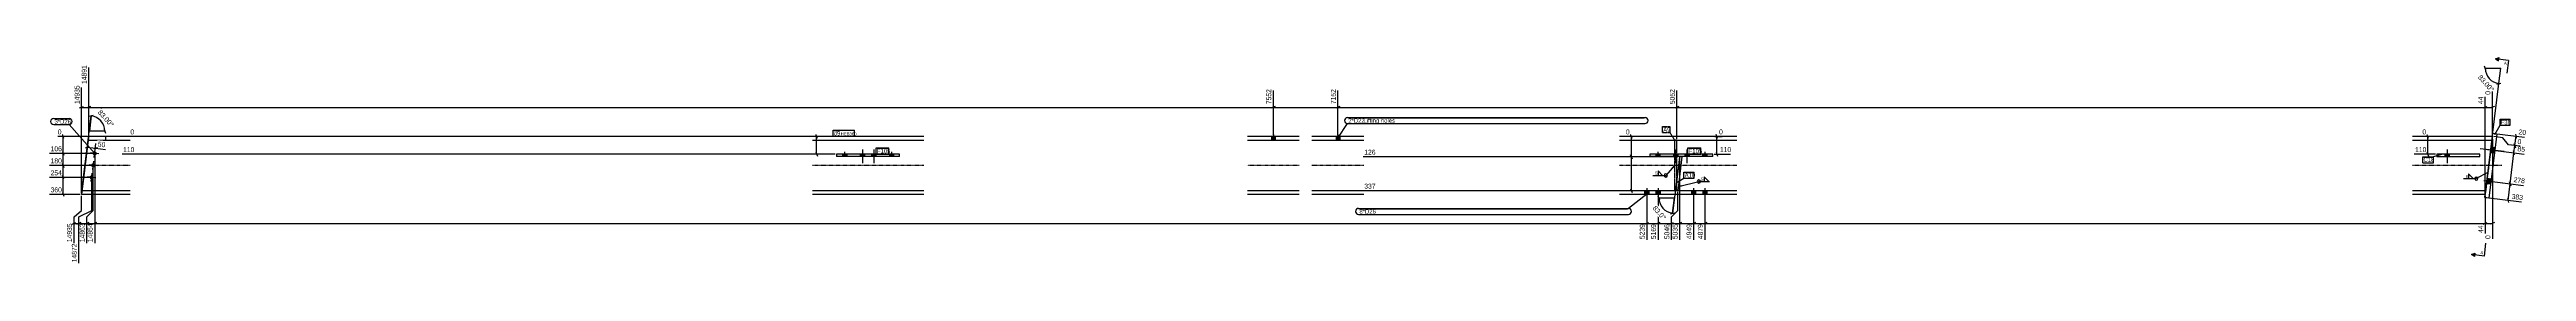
# Model space of a CAD drawing. Header units: millimetres. Extents: x 9 to 68168, y 9 to 4911.
# Drawn here: x 52823 to 68168, y 19 to 1297 of the extents above; entities that cross this region are included whole.
import ezdxf

# ---------------------------------------------------------------- set-up
doc = ezdxf.new("R2010")
doc.units = ezdxf.units.MM
doc.linetypes.add('DXK_LINE_DOT2', pattern=[3.9198, 1.9599, -1.9599])
doc.linetypes.add('DXK_LINE_DOT3', pattern=[5.9187, 2.979, -0.9799, 0.9799, -0.9799])
for name, color, linetype in [('MÅLSÆTNING', 7, 'Continuous'), ('STÅL', 7, 'Continuous'), ('TEKST', 7, 'Continuous')]:
    doc.layers.add(name, color=color, linetype=linetype)
doc.styles.add('Arial', font='ARIAL.TTF', dxfattribs={"height": 0.2})
doc.styles.add('Arial Narrow', font='ARIALN.TTF', dxfattribs={"height": 0.2})

msp = doc.modelspace()

# ---------------------------------------------------------------- hatches: boundary and pattern name
at = {"layer": 'STÅL', "linetype": 'Continuous'}
for points in [[(60416, 807), (60394, 807), (60394, 785), (60416, 785)], [(60816, 807), (60794, 807), (60794, 785), (60816, 785)], [(53081, 629, -1), (53107, 626, -1)], [(53090, 703, -1), (53116, 700, -1)], [(57762, 697), (57736, 697), (57736, 682), (57762, 682)], [(57872, 697), (57846, 697), (57846, 682), (57872, 682)], [(57942, 697), (57916, 697), (57916, 682), (57942, 682)], [(58052, 697), (58026, 697), (58026, 682), (58052, 682)], [(62800, 697), (62774, 697), (62774, 682), (62800, 682)], [(62910, 697), (62884, 697), (62884, 682), (62910, 682)], [(62980, 697), (62954, 697), (62954, 682), (62980, 682)], [(63090, 697), (63064, 697), (63064, 682), (63090, 682)], [(67689, 697), (67663, 697), (67663, 682), (67689, 682)], [(67969, 704), (67973, 736), (67948, 739), (67944, 707)], [(67969, 704), (67973, 736), (67948, 739), (67944, 707)], [(53072, 554, -1), (53098, 551, -1)], [(62731, 470), (62705, 470), (62705, 447), (62731, 447)], [(62731, 470), (62705, 470), (62705, 447), (62731, 447)], [(62801, 470), (62775, 470), (62775, 447), (62801, 447)], [(62801, 470), (62775, 470), (62775, 447), (62801, 447)], [(63021, 470), (62995, 470), (62995, 447), (63021, 447)], [(63021, 470), (62995, 470), (62995, 447), (63021, 447)], [(63091, 470), (63065, 470), (63065, 447), (63091, 447)], [(63091, 470), (63065, 470), (63065, 447), (63091, 447)], [(67925, 547), (67921, 515), (67946, 512), (67950, 544)], [(67925, 547), (67921, 515), (67946, 512), (67950, 544)]]:
    msp.add_hatch(color=96, dxfattribs=at).paths.add_polyline_path(points)
at = {"layer": 'TEKST', "linetype": 'Continuous'}
msp.add_hatch(color=3, dxfattribs=at).paths.add_polyline_path([(67909, 578), (67929, 583), (67914, 569)])

# ---------------------------------------------------------------- linework, layer by layer
at = {"layer": 'MÅLSÆTNING', "color": 7, "linetype": 'Continuous'}
for p, q in [((67917, 1219), (67908, 1243)), ((67913, 1231), (68009, 1231)), ((53021, 463), (53021, 1111)), ((60405, 815), (60405, 1092)), ((60405, 815), (60405, 1092)), ((60805, 815), (60805, 1092)), ((60805, 815), (60805, 1092)), ((62905, 792), (62905, 1092)), ((62905, 792), (62905, 1092)), ((67957, 815), (67957, 1086)), ((53009, 984), (53033, 993)), ((53022, 455), (53081, 935)), ((53094, 938), (53069, 932)), ((53081, 935), (53070, 840)), ((60417, 993), (60393, 984)), ((60393, 984), (60417, 993)), ((60405, 988), (60805, 988)), ((60817, 993), (60793, 984)), ((60793, 984), (60817, 993)), ((60805, 988), (62905, 988)), ((62917, 993), (62893, 984)), ((62893, 984), (62917, 993)), ((67900, 984), (67924, 993)), ((67912, 455), (67912, 1053)), ((67912, 988), (67957, 988)), ((67969, 993), (67945, 984)), ((53054, 716), (53061, 769)), ((53166, 840), (53070, 840)), ((53161, 852), (53170, 828)), ((57768, 807), (53324, 807)), ((57580, 795), (57571, 819)), ((57575, 697), (57575, 807)), ((63139, 807), (63185, 807)), ((63157, 795), (63147, 819)), ((63152, 697), (63152, 807)), ((67565, 807), (67523, 807)), ((67561, 795), (67551, 819)), ((67556, 697), (67556, 807)), ((68021, 799), (67965, 806)), ((68021, 799), (67965, 806)), ((53095, 702), (52824, 702)), ((52903, 714), (52912, 690)), ((53045, 737), (53070, 744)), ((53057, 741), (53107, 735)), ((53094, 347), (53094, 619)), ((53094, 347), (53094, 619)), ((53120, 738), (53095, 731)), ((53104, 710), (53111, 763)), ((57691, 697), (53273, 697)), ((57571, 709), (57580, 685)), ((62913, 681), (60962, 681)), ((62627, 669), (62618, 693)), ((62623, 470), (62623, 681)), ((62921, 673), (62921, 164)), ((63135, 697), (63236, 697)), ((63147, 709), (63157, 685)), ((67604, 697), (67472, 697)), ((67551, 709), (67561, 685)), ((67947, 723), (68154, 697)), ((68094, 693), (68087, 718)), ((53077, 553), (52824, 553)), ((52912, 541), (52903, 565)), ((52908, 447), (52908, 553)), ((53085, 347), (53085, 545)), ((53085, 347), (53085, 545)), ((62903, 470), (60962, 470)), ((62618, 482), (62627, 458)), ((62911, 347), (62911, 462)), ((62911, 347), (62911, 462)), ((67956, 527), (68150, 503)), ((68054, 410), (68067, 513)), ((68070, 501), (68063, 526)), ((53013, 447), (52824, 447)), ((52903, 459), (52912, 435)), ((53021, 347), (53021, 439)), ((53054, 307), (53094, 347)), ((62718, 419), (62718, 164)), ((62788, 419), (62788, 164)), ((62799, 413), (62789, 437)), ((62794, 425), (62890, 425)), ((63008, 419), (63008, 164)), ((63078, 419), (63078, 164)), ((67912, 439), (67912, 203)), ((67918, 427), (68137, 400)), ((68051, 422), (68057, 397)), ((53042, 262), (53066, 272)), ((53054, 144), (53054, 307)), ((53054, 267), (53103, 267)), ((53115, 272), (53091, 262)), ((53115, 272), (53091, 262)), ((62706, 262), (62730, 272)), ((62718, 267), (62788, 267)), ((62800, 272), (62776, 262)), ((62871, 164), (62871, 307)), ((62909, 262), (62933, 272)), ((62996, 262), (63020, 272)), ((63008, 267), (63078, 267)), ((63090, 272), (63066, 262)), ((67900, 262), (67924, 272))]:
    msp.add_line(p, q, dxfattribs=at)
msp.add_arc((53070, 840), 96, 0, 83.0002, dxfattribs=at)
at = {"layer": 'STÅL', "color": 2, "linetype": 'Continuous'}
for p, q in [((53063, 785), (53028, 497)), ((53063, 785), (53066, 807)), ((53063, 785), (53323, 785)), ((53323, 807), (53066, 807)), ((53173, 785), (53173, 807)), ((58239, 807), (57549, 807)), ((57549, 785), (58239, 785)), ((60565, 807), (60244, 807)), ((60244, 785), (60565, 785)), ((60965, 807), (60644, 807)), ((60644, 785), (60965, 785)), ((63277, 807), (62550, 807)), ((62550, 785), (63277, 785)), ((67957, 807), (67462, 807)), ((67462, 785), (67954, 785)), ((67910, 428), (67959, 827)), ((67984, 824), (67935, 424)), ((67957, 807), (67954, 785)), ((67959, 827), (67984, 824)), ((57699, 697), (57699, 682)), ((58089, 697), (57699, 697)), ((58089, 682), (57699, 682)), ((58089, 682), (58089, 697)), ((62737, 697), (62737, 682)), ((63127, 697), (62737, 697)), ((63127, 682), (62737, 682)), ((62921, 681), (62896, 472)), ((62936, 680), (62911, 470)), ((62936, 680), (62921, 681)), ((63127, 682), (63127, 697)), ((67879, 697), (67612, 697)), ((67612, 697), (67612, 682)), ((67612, 682), (67879, 682)), ((67669, 682), (67669, 697)), ((67879, 682), (67879, 697)), ((53028, 497), (53021, 447)), ((53323, 470), (53024, 470)), ((58239, 470), (57549, 470)), ((60565, 470), (60244, 470)), ((60965, 470), (60644, 470)), ((63277, 470), (62550, 470)), ((62911, 470), (62896, 472)), ((62926, 599), (62911, 601)), ((67915, 470), (67462, 470)), ((67915, 470), (67912, 447)), ((53323, 447), (53021, 447)), ((58239, 447), (57549, 447)), ((60565, 447), (60244, 447)), ((60965, 447), (60644, 447)), ((63277, 447), (62550, 447)), ((67912, 447), (67462, 447)), ((67935, 424), (67910, 428))]:
    msp.add_line(p, q, dxfattribs=at)
at = {"layer": 'STÅL', "color": 7, "linetype": 'DXK_LINE_DOT2'}
for p, q in [((53066, 807), (53063, 785)), ((62890, 784), (62890, 471)), ((62905, 784), (62890, 784)), ((62905, 471), (62905, 784)), ((67954, 785), (67915, 470)), ((62890, 471), (62905, 471))]:
    msp.add_line(p, q, dxfattribs=at)
at = {"layer": 'STÅL', "color": 96, "linetype": 'Continuous'}
for p, q in [((60394, 807), (60394, 785)), ((60405, 820), (60405, 785)), ((60416, 807), (60416, 785)), ((60794, 807), (60794, 785)), ((60805, 820), (60805, 785)), ((60816, 807), (60816, 785)), ((53120, 624), (53068, 631)), ((53129, 699), (53077, 705)), ((53091, 602), (53097, 653)), ((53100, 676), (53106, 728)), ((57736, 697), (57736, 682)), ((57749, 712), (57749, 682)), ((57762, 697), (57762, 682)), ((57846, 697), (57846, 682)), ((57859, 727), (57859, 642)), ((57872, 697), (57872, 682)), ((57916, 697), (57916, 682)), ((57929, 727), (57929, 642)), ((57942, 697), (57942, 682)), ((58026, 697), (58026, 682)), ((58039, 712), (58039, 682)), ((58052, 697), (58052, 682)), ((62774, 697), (62774, 682)), ((62787, 712), (62787, 682)), ((62800, 697), (62800, 682)), ((62884, 697), (62884, 682)), ((62897, 727), (62897, 642)), ((62910, 697), (62910, 682)), ((62954, 697), (62954, 682)), ((62967, 727), (62967, 642)), ((62980, 697), (62980, 682)), ((63064, 697), (63064, 682)), ((63077, 712), (63077, 682)), ((63090, 697), (63090, 682)), ((67663, 697), (67663, 682)), ((67676, 727), (67676, 642)), ((67689, 697), (67689, 682)), ((68030, 713), (67882, 731)), ((67927, 725), (68075, 707)), ((67944, 707), (67969, 704)), ((67969, 704), (67944, 707)), ((67948, 739), (67973, 736)), ((67973, 736), (67948, 739)), ((53111, 550), (53059, 556)), ((53082, 527), (53088, 579)), ((62705, 470), (62705, 447)), ((62705, 470), (62705, 447)), ((62718, 485), (62718, 380)), ((62718, 485), (62718, 380)), ((62731, 470), (62731, 447)), ((62731, 470), (62731, 447)), ((62775, 470), (62775, 447)), ((62775, 470), (62775, 447)), ((62788, 485), (62788, 380)), ((62788, 485), (62788, 380)), ((62801, 470), (62801, 447)), ((62801, 470), (62801, 447)), ((62995, 470), (62995, 447)), ((62995, 470), (62995, 447)), ((63008, 485), (63008, 380)), ((63008, 485), (63008, 380)), ((63021, 470), (63021, 447)), ((63021, 470), (63021, 447)), ((63065, 470), (63065, 447)), ((63065, 470), (63065, 447)), ((63078, 485), (63078, 380)), ((63078, 485), (63078, 380)), ((63091, 470), (63091, 447)), ((63091, 470), (63091, 447)), ((67904, 533), (68022, 519)), ((67904, 533), (68022, 519)), ((67921, 515), (67946, 512)), ((67921, 515), (67946, 512)), ((67925, 547), (67950, 544)), ((67925, 547), (67950, 544))]:
    msp.add_line(p, q, dxfattribs=at)
at = {"layer": 'STÅL', "color": 7, "linetype": 'DXK_LINE_DOT3'}
for p, q in [((53323, 627), (52964, 627)), ((58239, 627), (57549, 627)), ((60565, 627), (60244, 627)), ((60965, 627), (60644, 627)), ((63277, 627), (62550, 627)), ((68015, 627), (67462, 627))]:
    msp.add_line(p, q, dxfattribs=at)

# ---------------------------------------------------------------- next in the draw order: wipeouts: each hides what was drawn before it
at = {"color": 0, "linetype": 'Continuous'}
for points in [[(60798, 1092), (60754, 1092), (60754, 1002), (60798, 1002)], [(67950, 1092), (67905, 1092), (67905, 1060), (67950, 1060)], [(57568, 814), (57568, 859), (53318, 859), (53318, 814)], [(63191, 814), (63191, 859), (63159, 859), (63159, 814)], [(67549, 814), (67549, 859), (67516, 859), (67516, 814)], [(62610, 688), (62610, 733), (60962, 733), (60962, 688)], [(52895, 559), (52895, 604), (52823, 604), (52823, 559)], [(62610, 477), (62610, 521), (60962, 521), (60962, 477)], [(68151, 509), (68157, 554), (68086, 563), (68080, 518)], [(62781, 254), (62736, 254), (62736, 163), (62781, 163)], [(63071, 254), (63026, 254), (63026, 163), (63071, 163)]]:
    msp.add_wipeout(points, dxfattribs=at).dxf.layer = 'MÅLSÆTNING'
at = {"color": 0}
for points, layer in [([(53189, 867), (53223, 897), (53145, 985), (53111, 955)], 'MÅLSÆTNING'), ([(53165, 733), (53170, 778), (53119, 784), (53113, 740)], 'MÅLSÆTNING'), ([(57716, 813), (57716, 841), (57682, 841), (57682, 813)], 'TEKST'), ([(60954, 892), (60954, 920), (60869, 920), (60869, 892)], 'TEKST'), ([(58019, 703), (58019, 731), (57949, 731), (57949, 703)], 'TEKST'), ([(62784, 567), (62784, 591), (62768, 591), (62768, 567)], 'TEKST'), ([(67804, 548), (67804, 571), (67789, 571), (67789, 548)], 'TEKST')]:
    msp.add_wipeout(points, dxfattribs=at).dxf.layer = layer

# ---------------------------------------------------------------- next in the draw order: linework, layer by layer
at = {"layer": 'MÅLSÆTNING', "color": 7, "linetype": 'Continuous'}
for p, q in [((53066, 815), (53066, 1236)), ((53066, 815), (53066, 1236)), ((67997, 1136), (68009, 1231)), ((67984, 1132), (68009, 1139)), ((53021, 988), (53066, 988)), ((53078, 993), (53054, 984)), ((53078, 993), (53054, 984)), ((53066, 988), (60405, 988)), ((62905, 988), (67912, 988)), ((67900, 984), (67924, 993)), ((67912, 455), (67912, 1053)), ((63000, 807), (62589, 807)), ((62627, 795), (62618, 819)), ((62623, 681), (62623, 807)), ((53086, 627), (52824, 627)), ((53086, 627), (52824, 627)), ((52912, 615), (52903, 639)), ((52908, 627), (52908, 702)), ((53103, 694), (53103, 144)), ((53103, 694), (53103, 144)), ((53107, 735), (53170, 727)), ((53107, 735), (53170, 727)), ((62913, 681), (60962, 681)), ((62618, 693), (62627, 669)), ((62718, 419), (62718, 164)), ((62788, 419), (62788, 164)), ((63008, 419), (63008, 164)), ((63078, 419), (63078, 164)), ((53103, 267), (62718, 267)), ((62706, 262), (62730, 272)), ((62921, 267), (63008, 267)), ((63020, 272), (62996, 262)), ((63090, 272), (63066, 262)), ((63078, 267), (67912, 267))]:
    msp.add_line(p, q, dxfattribs=at)
msp.add_arc((68009, 1231), 96, 180, 263, dxfattribs=at)
at = {"layer": 'TEKST', "color": 3, "linetype": 'Continuous'}
for p, q in [((62756, 565), (62836, 565)), ((62816, 565), (62788, 594)), ((62788, 594), (62788, 565)), ((62788, 565), (62816, 565)), ((67777, 545), (67857, 545)), ((67837, 545), (67808, 574)), ((67808, 574), (67808, 545)), ((67808, 545), (67837, 545)), ((67929, 583), (67857, 545))]:
    msp.add_line(p, q, dxfattribs=at)
for centre, start, end in [((62836, 565), 90, 270), ((62836, 565), 270, 90), ((67857, 545), 90, 270), ((67857, 545), 270, 90)]:
    msp.add_arc(centre, 10, start, end, dxfattribs=at)

# ---------------------------------------------------------------- next in the draw order: texts
at = {"layer": 'MÅLSÆTNING', "color": 3, "linetype": 'Continuous', "style": 'Arial Narrow'}
for s, p in [('7152', (60792, 1008)), ('0', (67944, 1066)), ('5169', (62775, 169)), ('4879', (63065, 169))]:
    msp.add_text(s, height=30.5, rotation=90.0002, dxfattribs=at).set_placement(p)
at = {"layer": 'MÅLSÆTNING', "color": 3, "style": 'Arial Narrow'}
for s, rotation, p in [('83.00°', -48.5009, (53120, 955)), ('50', -7.0015, (53121, 745))]:
    msp.add_text(s, height=30.5, rotation=rotation, dxfattribs=at).set_placement(p)
at = {"layer": 'MÅLSÆTNING', "color": 3, "linetype": 'Continuous', "style": 'Arial Narrow'}
for s, p in [('126', (60968, 694)), ('337', (60968, 483))]:
    msp.add_text(s, height=30.5, dxfattribs=at).set_placement(p)
at = {"layer": 'TEKST', "color": 3, "style": 'Arial Narrow'}
for s, p in [('5', (62770, 569)), ('6', (67791, 549))]:
    msp.add_text(s, height=19.1, dxfattribs=at).set_placement(p)

# ---------------------------------------------------------------- next in the draw order: wipeouts: each hides what was drawn before it
at = {"color": 0, "linetype": 'Continuous'}
for points in [[(57562, 704), (57562, 749), (53273, 749), (53273, 704)], [(63236, 704), (63236, 749), (63165, 749), (63165, 704)], [(67543, 704), (67543, 749), (67471, 749), (67471, 704)], [(52895, 454), (52895, 499), (52823, 499), (52823, 454)], [(68138, 406), (68144, 450), (68073, 459), (68068, 415)]]:
    msp.add_wipeout(points, dxfattribs=at).dxf.layer = 'MÅLSÆTNING'
at = {"color": 0}
for points in [[(57716, 813), (57716, 841), (57682, 841), (57682, 813)], [(60954, 892), (60954, 920), (60869, 920), (60869, 892)], [(58019, 703), (58019, 731), (57949, 731), (57949, 703)]]:
    msp.add_wipeout(points, dxfattribs=at).dxf.layer = 'TEKST'

# ---------------------------------------------------------------- next in the draw order: linework, layer by layer
at = {"layer": 'MÅLSÆTNING', "color": 7, "linetype": 'Continuous'}
for p, q in [((52908, 553), (52908, 627)), ((68067, 513), (68090, 705)), ((53077, 553), (52824, 553)), ((52912, 541), (52903, 565)), ((67956, 527), (68150, 503)), ((68063, 526), (68070, 501))]:
    msp.add_line(p, q, dxfattribs=at)
at = {"layer": 'TEKST', "color": 7, "linetype": 'Continuous'}
for p, q in [((60805, 796), (60864, 887)), ((57944, 736), (58023, 736)), ((57944, 698), (57944, 736)), ((57944, 698), (58023, 698)), ((58023, 698), (58023, 736))]:
    msp.add_line(p, q, dxfattribs=at)
msp.add_arc((60864, 906), 18.8, 90, 270, dxfattribs=at)

# ---------------------------------------------------------------- next in the draw order: texts
at = {"layer": 'MÅLSÆTNING', "color": 3, "linetype": 'Continuous', "style": 'Arial Narrow'}
for s, p in [('0', (53324, 820)), ('0', (63166, 820)), ('0', (67523, 820)), ('110', (53279, 710)), ('110', (63171, 710)), ('110', (67478, 710)), ('254', (52830, 566)), ('360', (52830, 460))]:
    msp.add_text(s, height=30.5, dxfattribs=at).set_placement(p)
for s, p in [('278', (68087, 524)), ('383', (68075, 420))]:
    msp.add_text(s, height=30.5, rotation=-7.0015, dxfattribs=at).set_placement(p)
at = {"layer": 'TEKST', "color": 3, "style": 'Arial Narrow'}
msp.add_text('F105', height=26.7, dxfattribs=at).set_placement((57949, 703))

# ---------------------------------------------------------------- next in the draw order: wipeouts: each hides what was drawn before it
at = {"color": 0, "linetype": 'Continuous'}
for points in [[(53059, 1237), (53014, 1237), (53014, 1126), (53059, 1126)], [(60398, 1092), (60353, 1092), (60353, 1002), (60398, 1002)], [(62899, 1092), (62854, 1092), (62854, 1002), (62899, 1002)], [(67906, 1053), (67861, 1053), (67861, 1002), (67906, 1002)], [(62615, 814), (62615, 859), (62583, 859), (62583, 814)], [(52895, 708), (52895, 753), (52823, 753), (52823, 708)], [(53097, 254), (53052, 254), (53052, 143), (53097, 143)], [(63001, 254), (62956, 254), (62956, 163), (63001, 163)], [(67906, 254), (67861, 254), (67861, 202), (67906, 202)]]:
    msp.add_wipeout(points, dxfattribs=at).dxf.layer = 'MÅLSÆTNING'
at = {"color": 0}
for points in [[(57806, 813), (57806, 833), (57725, 833), (57725, 813)], [(62858, 836), (62858, 864), (62820, 864), (62820, 836)]]:
    msp.add_wipeout(points, dxfattribs=at).dxf.layer = 'TEKST'

# ---------------------------------------------------------------- next in the draw order: linework, layer by layer
at = {"layer": 'MÅLSÆTNING', "color": 7, "linetype": 'Continuous'}
for p, q in [((67958, 815), (67997, 1136)), ((53058, 807), (52874, 807)), ((52912, 795), (52903, 819)), ((52908, 702), (52908, 807)), ((67957, 791), (67957, 170)), ((53095, 702), (52824, 702)), ((52903, 714), (52912, 690)), ((52903, 639), (52912, 615)), ((62921, 673), (62921, 164)), ((53005, 307), (53085, 347)), ((53054, 307), (53094, 347)), ((62871, 307), (62911, 347)), ((67912, 439), (67912, 203)), ((52993, 262), (53017, 272)), ((53005, 19), (53005, 307)), ((53005, 267), (53054, 267)), ((53066, 272), (53042, 262)), ((53054, 144), (53054, 307)), ((62859, 262), (62883, 272)), ((62871, 267), (62921, 267)), ((62933, 272), (62909, 262)), ((67900, 262), (67924, 272)), ((67912, 267), (67957, 267)), ((67969, 272), (67945, 262))]:
    msp.add_line(p, q, dxfattribs=at)

# ---------------------------------------------------------------- next in the draw order: texts
at = {"layer": 'MÅLSÆTNING', "color": 3, "linetype": 'Continuous', "style": 'Arial Narrow'}
for s, p in [('7552', (60392, 1008)), ('5052', (62892, 1008)), ('44', (67900, 1008)), ('14854', (53090, 150)), ('4949', (62995, 169)), ('44', (67900, 208))]:
    msp.add_text(s, height=30.5, rotation=90.0002, dxfattribs=at).set_placement(p)
for s, p in [('0', (62589, 820)), ('106', (52830, 715))]:
    msp.add_text(s, height=30.5, dxfattribs=at).set_placement(p)

# ---------------------------------------------------------------- next in the draw order: wipeouts: each hides what was drawn before it
at = {"color": 0, "linetype": 'Continuous'}
for points in [[(53015, 1112), (52970, 1112), (52970, 1002), (53015, 1002)], [(68155, 704), (68161, 748), (68109, 755), (68104, 710)]]:
    msp.add_wipeout(points, dxfattribs=at).dxf.layer = 'MÅLSÆTNING'
at = {"color": 0}
for points in [[(57806, 813), (57806, 833), (57725, 833), (57725, 813)], [(62858, 836), (62858, 864), (62820, 864), (62820, 836)], [(67586, 649), (67586, 677), (67530, 677), (67530, 649)]]:
    msp.add_wipeout(points, dxfattribs=at).dxf.layer = 'TEKST'

# ---------------------------------------------------------------- next in the draw order: linework, layer by layer
at = {"layer": 'MÅLSÆTNING', "color": 7, "linetype": 'Continuous'}
for p, q in [((67967, 826), (68155, 803)), ((68056, 755), (68021, 799)), ((68096, 750), (68103, 810)), ((68100, 822), (68106, 797)), ((67947, 723), (68154, 697)), ((68129, 746), (68056, 755)), ((68094, 693), (68087, 718)), ((68099, 737), (68092, 762))]:
    msp.add_line(p, q, dxfattribs=at)
at = {"layer": 'TEKST', "color": 7, "linetype": 'Continuous'}
for p, q in [((57677, 846), (57811, 846)), ((57677, 808), (57677, 846)), ((57677, 808), (57811, 808)), ((57811, 808), (57811, 846))]:
    msp.add_line(p, q, dxfattribs=at)
at = {"layer": 'TEKST', "color": 7, "linetype": 'DXK_LINE_DOT2'}
for p, q in [((62816, 869), (62863, 869)), ((62816, 831), (62816, 869)), ((62816, 831), (62863, 831)), ((62863, 831), (62863, 869)), ((62891, 783), (62863, 831))]:
    msp.add_line(p, q, dxfattribs=at)

# ---------------------------------------------------------------- next in the draw order: texts
at = {"layer": 'MÅLSÆTNING', "color": 3, "linetype": 'Continuous', "style": 'Arial Narrow'}
for s, rotation, p in [('14891', 90.0002, (53053, 1133)), ('14935', 90.0002, (53009, 1008)), ('85', -7.0015, (68111, 716))]:
    msp.add_text(s, height=30.5, rotation=rotation, dxfattribs=at).set_placement(p)
at = {"layer": 'TEKST', "color": 3, "style": 'Arial Narrow'}
for s, height, p in [('d9', 26.7, (57682, 813)), ('HEB360', 19.1, (57725, 813)), ('A9', 26.7, (62820, 836))]:
    msp.add_text(s, height=height, dxfattribs=at).set_placement(p)

# ---------------------------------------------------------------- next in the draw order: wipeouts: each hides what was drawn before it
at = {"color": 0}
for points, layer in [([(67934, 1086), (67967, 1115), (67889, 1204), (67856, 1174)], 'MÅLSÆTNING'), ([(62703, 892), (62703, 920), (60963, 920), (60963, 892)], 'TEKST'), ([(67586, 649), (67586, 677), (67530, 677), (67530, 649)], 'TEKST')]:
    msp.add_wipeout(points, dxfattribs=at).dxf.layer = layer
at = {"color": 0, "linetype": 'Continuous'}
for points in [[(52900, 814), (52900, 859), (52868, 859), (52868, 814)], [(52895, 634), (52895, 679), (52823, 679), (52823, 634)], [(53048, 254), (53003, 254), (53003, 143), (53048, 143)], [(62915, 254), (62870, 254), (62870, 163), (62915, 163)], [(67950, 196), (67905, 196), (67905, 163), (67950, 163)]]:
    msp.add_wipeout(points, dxfattribs=at).dxf.layer = 'MÅLSÆTNING'

# ---------------------------------------------------------------- next in the draw order: linework, layer by layer
at = {"layer": 'MÅLSÆTNING', "color": 7, "linetype": 'Continuous'}
for p, q in [((52975, 307), (53021, 347)), ((53005, 307), (53085, 347)), ((62871, 307), (62911, 347)), ((52963, 262), (52987, 272)), ((52975, 144), (52975, 307)), ((52975, 267), (53005, 267)), ((53017, 272), (52993, 262)), ((53005, 19), (53005, 307)), ((62800, 272), (62776, 262)), ((62788, 267), (62871, 267)), ((62859, 262), (62883, 272)), ((62871, 164), (62871, 307))]:
    msp.add_line(p, q, dxfattribs=at)
at = {"layer": 'TEKST', "color": 7, "linetype": 'Continuous'}
for p, q in [((67525, 681), (67591, 681)), ((67525, 644), (67525, 681)), ((67525, 644), (67591, 644)), ((67641, 695), (67591, 681)), ((67591, 644), (67591, 681))]:
    msp.add_line(p, q, dxfattribs=at)

# ---------------------------------------------------------------- next in the draw order: texts
at = {"layer": 'MÅLSÆTNING', "color": 3, "style": 'Arial Narrow'}
msp.add_text('83.00°', height=30.5, rotation=-48.5009, dxfattribs=at).set_placement((67865, 1173))
at = {"layer": 'MÅLSÆTNING', "color": 3, "linetype": 'Continuous', "style": 'Arial Narrow'}
for s, p in [('0', (52874, 820)), ('180', (52830, 640))]:
    msp.add_text(s, height=30.5, dxfattribs=at).set_placement(p)
for s, p in [('14863', (53041, 150)), ('5035', (62909, 169)), ('0', (67944, 170))]:
    msp.add_text(s, height=30.5, rotation=90.0002, dxfattribs=at).set_placement(p)
at = {"layer": 'TEKST', "color": 3, "style": 'Arial Narrow'}
msp.add_text('C18', height=26.7, dxfattribs=at).set_placement((67530, 649))

# ---------------------------------------------------------------- next in the draw order: wipeouts: each hides what was drawn before it
at = {"color": 0, "linetype": 'Continuous'}
msp.add_wipeout([(68162, 809), (68168, 853), (68116, 859), (68111, 815)], dxfattribs=at).dxf.layer = 'MÅLSÆTNING'
at = {"color": 0}
msp.add_wipeout([(62703, 892), (62703, 920), (60963, 920), (60963, 892)], dxfattribs=at).dxf.layer = 'TEKST'

# ---------------------------------------------------------------- next in the draw order: linework, layer by layer
at = {"layer": 'MÅLSÆTNING', "color": 7, "linetype": 'Continuous'}
for p, q in [((68056, 755), (68021, 799)), ((68129, 746), (68056, 755)), ((68090, 705), (68096, 750)), ((68092, 762), (68099, 737))]:
    msp.add_line(p, q, dxfattribs=at)
at = {"layer": 'TEKST', "color": 7, "linetype": 'Continuous'}
for p, q in [((60864, 925), (62708, 925)), ((60864, 887), (62708, 887))]:
    msp.add_line(p, q, dxfattribs=at)
msp.add_arc((62708, 906), 18.8, 270, 90, dxfattribs=at)

# ---------------------------------------------------------------- next in the draw order: texts
at = {"layer": 'MÅLSÆTNING', "color": 3, "linetype": 'Continuous', "style": 'Arial Narrow'}
msp.add_text('20', height=30.5, rotation=-7.0015, dxfattribs=at).set_placement((68118, 821))
at = {"layer": 'TEKST', "color": 3, "style": 'Arial Narrow'}
for s, height, p in [('2*D22', 26.7, (60869, 892)), ('Lifting holes', 26.72, (60963, 892))]:
    msp.add_text(s, height=height, dxfattribs=at).set_placement(p)

# ---------------------------------------------------------------- next in the draw order: wipeouts: each hides what was drawn before it
at = {"color": 0, "linetype": 'Continuous'}
for points, layer in [([(62711, 254), (62666, 254), (62666, 163), (62711, 163)], 'MÅLSÆTNING'), ([(62864, 254), (62819, 254), (62819, 163), (62864, 163)], 'MÅLSÆTNING'), ([(52998, 129), (52954, 129), (52954, 19), (52998, 19)], 'MÅLSÆTNING'), ([(68044, 1251), (68047, 1270), (68029, 1273), (68027, 1253)], 'TEKST'), ([(67900, 75), (67902, 95), (67885, 97), (67882, 77)], 'TEKST')]:
    msp.add_wipeout(points, dxfattribs=at).dxf.layer = layer
at = {"color": 0}
msp.add_wipeout([(52939, 886), (52939, 914), (52854, 914), (52854, 886)], dxfattribs=at).dxf.layer = 'TEKST'

# ---------------------------------------------------------------- next in the draw order: hatches: boundary and pattern name
at = {"layer": 'TEKST', "linetype": 'Continuous'}
for points in [[(67996, 1287), (67995, 1277), (67977, 1289)], [(67848, 81), (67847, 71), (67827, 74)]]:
    msp.add_hatch(color=30, dxfattribs=at).paths.add_polyline_path(points)

# ---------------------------------------------------------------- next in the draw order: linework, layer by layer
at = {"layer": 'MÅLSÆTNING', "color": 7, "linetype": 'Continuous'}
for p, q in [((62920, 673), (62878, 330)), ((62866, 327), (62891, 333)), ((62878, 330), (62890, 425))]:
    msp.add_line(p, q, dxfattribs=at)
msp.add_arc((62890, 425), 96, 180, 263, dxfattribs=at)
at = {"layer": 'TEKST', "color": 30, "linetype": 'Continuous'}
for p, q in [((67977, 1289), (67998, 1297)), ((67977, 1289), (67995, 1277)), ((67995, 1277), (67998, 1297)), ((67827, 74), (67848, 81)), ((67846, 61), (67827, 74)), ((67848, 81), (67846, 61))]:
    msp.add_line(p, q, dxfattribs=at)
at = {"layer": 'TEKST', "color": 7, "linetype": 'Continuous'}
for p, q in [((68056, 1279), (67977, 1289)), ((68056, 1279), (68046, 1200)), ((67907, 64), (67827, 74)), ((67907, 64), (67916, 143))]:
    msp.add_line(p, q, dxfattribs=at)

# ---------------------------------------------------------------- next in the draw order: texts
at = {"layer": 'MÅLSÆTNING', "color": 3, "linetype": 'Continuous', "style": 'Arial Narrow'}
for s, p in [('5239', (62705, 169)), ('5046', (62858, 169))]:
    msp.add_text(s, height=30.5, rotation=90.0002, dxfattribs=at).set_placement(p)
at = {"layer": 'TEKST', "color": 3, "linetype": 'Continuous', "style": 'Arial'}
for p in [(68027, 1253), (67882, 77)]:
    msp.add_text('A', height=19.1, rotation=-7.0015, dxfattribs=at).set_placement(p)

# ---------------------------------------------------------------- next in the draw order: wipeouts: each hides what was drawn before it
at = {"color": 0, "linetype": 'Continuous'}
for points in [[(68136, 752), (68141, 796), (68109, 800), (68104, 755)], [(52968, 254), (52924, 254), (52924, 143), (52968, 143)]]:
    msp.add_wipeout(points, dxfattribs=at).dxf.layer = 'MÅLSÆTNING'
at = {"color": 0}
for points in [[(52939, 886), (52939, 914), (52854, 914), (52854, 886)], [(68061, 882), (68061, 910), (68008, 910), (68008, 882)], [(62599, 327), (62599, 355), (60938, 355), (60938, 327)]]:
    msp.add_wipeout(points, dxfattribs=at).dxf.layer = 'TEKST'

# ---------------------------------------------------------------- next in the draw order: linework, layer by layer
at = {"layer": 'TEKST', "color": 7, "linetype": 'Continuous'}
for p, q in [((52849, 918), (52944, 918)), ((52849, 881), (52944, 881)), ((53103, 702), (52944, 881))]:
    msp.add_line(p, q, dxfattribs=at)
for centre, start, end in [((52849, 900), 90, 270), ((52944, 900), 270, 90)]:
    msp.add_arc(centre, 18.8, start, end, dxfattribs=at)

# ---------------------------------------------------------------- next in the draw order: texts
at = {"layer": 'MÅLSÆTNING', "color": 3, "linetype": 'Continuous', "style": 'Arial Narrow'}
for s, rotation, p in [('0', -7.0015, (68111, 761)), ('14935', 90.0002, (52962, 150)), ('14872', 90.0002, (52992, 25))]:
    msp.add_text(s, height=30.5, rotation=rotation, dxfattribs=at).set_placement(p)
at = {"layer": 'TEKST', "color": 3, "style": 'Arial Narrow'}
msp.add_text('3*D26', height=26.7, dxfattribs=at).set_placement((52854, 886))

# ---------------------------------------------------------------- next in the draw order: wipeouts: each hides what was drawn before it
at = {"color": 0}
for points, layer in [([(62808, 287), (62842, 317), (62777, 391), (62743, 361)], 'MÅLSÆTNING'), ([(68061, 882), (68061, 910), (68008, 910), (68008, 882)], 'TEKST'), ([(63048, 703), (63048, 731), (62978, 731), (62978, 703)], 'TEKST'), ([(63007, 553), (63007, 581), (62953, 581), (62953, 553)], 'TEKST'), ([(62599, 327), (62599, 355), (60938, 355), (60938, 327)], 'TEKST')]:
    msp.add_wipeout(points, dxfattribs=at).dxf.layer = layer

# ---------------------------------------------------------------- next in the draw order: linework, layer by layer
at = {"layer": 'TEKST', "color": 7, "linetype": 'Continuous'}
for p, q in [((67971, 819), (68004, 878)), ((68004, 915), (68066, 915)), ((68004, 878), (68004, 915)), ((68004, 878), (68066, 878)), ((68066, 878), (68066, 915)), ((60933, 360), (62604, 360)), ((60933, 322), (62604, 322)), ((62718, 449), (62604, 360))]:
    msp.add_line(p, q, dxfattribs=at)
for centre, start, end in [((60933, 341), 90, 270), ((62604, 341), 270, 90)]:
    msp.add_arc(centre, 18.8, start, end, dxfattribs=at)

# ---------------------------------------------------------------- next in the draw order: texts
at = {"layer": 'MÅLSÆTNING', "color": 3, "style": 'Arial Narrow'}
msp.add_text('83.0°', height=30.5, rotation=-48.5009, dxfattribs=at).set_placement((62752, 360))
at = {"layer": 'TEKST', "color": 3, "style": 'Arial Narrow'}
for s, p in [('F36', (68008, 882)), ('8*D26', (60938, 327))]:
    msp.add_text(s, height=26.7, dxfattribs=at).set_placement(p)

# ---------------------------------------------------------------- next in the draw order: wipeouts: each hides what was drawn before it
at = {"color": 0}
for points in [[(63048, 703), (63048, 731), (62978, 731), (62978, 703)], [(63007, 553), (63007, 581), (62953, 581), (62953, 553)]]:
    msp.add_wipeout(points, dxfattribs=at).dxf.layer = 'TEKST'

# ---------------------------------------------------------------- next in the draw order: hatches: boundary and pattern name
at = {"layer": 'TEKST', "linetype": 'Continuous'}
for points in [[(62873, 616), (62890, 627), (62881, 609)], [(62934, 495), (62914, 496), (62932, 505)]]:
    msp.add_hatch(color=3, dxfattribs=at).paths.add_polyline_path(points)

# ---------------------------------------------------------------- next in the draw order: linework, layer by layer
at = {"layer": 'TEKST', "color": 3, "linetype": 'Continuous'}
msp.add_line((62890, 627), (62836, 565), dxfattribs=at)
at = {"layer": 'TEKST', "color": 7, "linetype": 'Continuous'}
for p, q in [((62973, 736), (63053, 736)), ((62973, 698), (62973, 736)), ((62973, 698), (63053, 698)), ((63053, 698), (63053, 736)), ((62906, 524), (62948, 548)), ((62948, 585), (63012, 585)), ((62948, 548), (62948, 585)), ((62948, 548), (63012, 548)), ((63012, 548), (63012, 585))]:
    msp.add_line(p, q, dxfattribs=at)

# ---------------------------------------------------------------- next in the draw order: texts
at = {"layer": 'TEKST', "color": 3, "style": 'Arial Narrow'}
for s, p in [('F105', (62978, 703)), ('A10', (62953, 553))]:
    msp.add_text(s, height=26.7, dxfattribs=at).set_placement(p)

# ---------------------------------------------------------------- next in the draw order: wipeouts: each hides what was drawn before it
at = {"color": 0}
msp.add_wipeout([(63069, 529), (63069, 553), (63054, 553), (63054, 529)], dxfattribs=at).dxf.layer = 'TEKST'

# ---------------------------------------------------------------- next in the draw order: linework, layer by layer
at = {"layer": 'TEKST', "color": 3, "linetype": 'Continuous'}
for p, q in [((62914, 496), (63041, 527)), ((63041, 527), (63107, 527)), ((63102, 527), (63073, 556)), ((63073, 556), (63073, 527)), ((63073, 527), (63102, 527))]:
    msp.add_line(p, q, dxfattribs=at)
for start, end in [(90, 270), (270, 90)]:
    msp.add_arc((63041, 527), 10, start, end, dxfattribs=at)

# ---------------------------------------------------------------- next in the draw order: texts
at = {"layer": 'TEKST', "color": 3, "style": 'Arial Narrow'}
msp.add_text('5', height=19.1, dxfattribs=at).set_placement((63055, 531))

doc.saveas('drawing.dxf')
